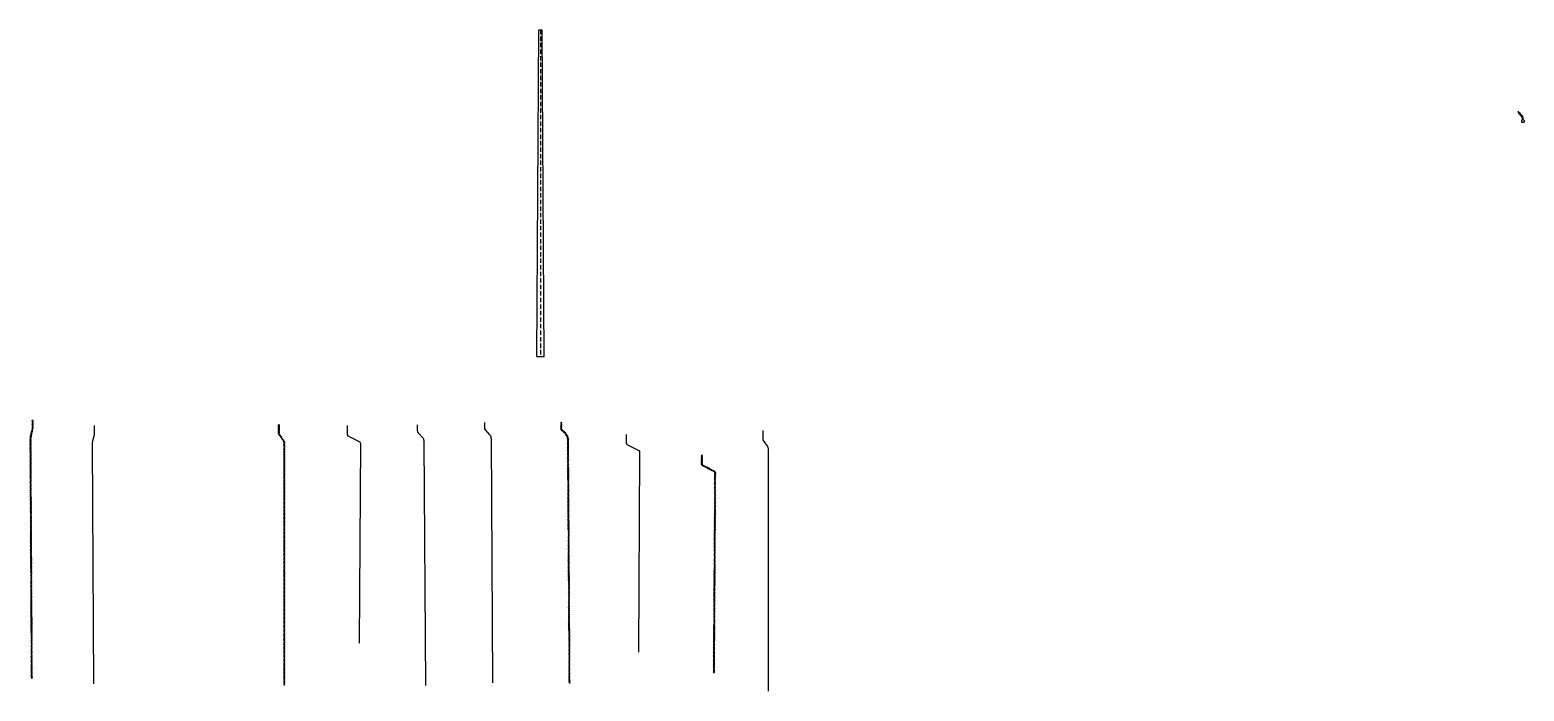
# Model space of a CAD drawing. Header units: metres. Extents: x -423681 to 482285, y -10923 to 168764.
# Drawn here: x 46924 to 129282, y -10923 to 25516 of the extents above; entities that cross this region are included whole.
import ezdxf

# ---------------------------------------------------------------- set-up
doc = ezdxf.new("R2010")
doc.units = ezdxf.units.M
doc.linetypes.add('ACAD_ISO02W100', pattern=[15, 12, -3])
doc.linetypes.add('ACAD_ISO10W100', pattern=[18, 12, -3, 0, -3])
doc.layers.add('phoi', color=7, linetype='Continuous')

# ---------------------------------------------------------------- blocks, each defined once
blk = doc.blocks.new('cot 16')
at = {"color": 3}
for p, q in [((482717, -147602), (482824, -129602)), ((482824, -129602), (483014, -129602)), ((483120, -147602), (483014, -129602)), ((482717, -147602), (483120, -147602))]:
    blk.add_line(p, q, dxfattribs=at)
at = {"color": 8, "linetype": 'ACAD_ISO10W100', "ltscale": 20}
blk.add_line((482919, -129602), (482919, -147602), dxfattribs=at)
blk = doc.blocks.new('ssaaads')
at = {"color": 30}
for p, q in [((763752, -242157), (763765, -242129)), ((763797, -242144), (763765, -242129)), ((764155, -242113), (764155, -242078)), ((764155, -242078), (764185, -242078)), ((764185, -242113), (764155, -242113)), ((764185, -242113), (764185, -242078)), ((764542, -242144), (764574, -242129)), ((764587, -242157), (764574, -242129)), ((763784, -242172), (763752, -242157)), ((763797, -242144), (763784, -242172)), ((763855, -242215), (763866, -242247)), ((763908, -242157), (763866, -242247)), ((763876, -242169), (763908, -242157)), ((763878, -242221), (763927, -242243)), ((763895, -242184), (763944, -242207)), ((763927, -242243), (763925, -242248)), ((763925, -242248), (763941, -242255)), ((763941, -242255), (763952, -242287)), ((763944, -242207), (763946, -242202)), ((763946, -242202), (763962, -242209)), ((763994, -242197), (763952, -242287)), ((763962, -242209), (763994, -242197)), ((763965, -242260), (764014, -242283)), ((763981, -242224), (764030, -242246)), ((764014, -242283), (764012, -242287)), ((764012, -242287), (764028, -242295)), ((764028, -242295), (764039, -242327)), ((764030, -242246), (764032, -242242)), ((764032, -242242), (764049, -242249)), ((764080, -242236), (764039, -242327)), ((764049, -242249), (764080, -242236)), ((764103, -242661), (764100, -242670)), ((764103, -242661), (764100, -242670)), ((764100, -242670), (764100, -242699)), ((764100, -242670), (764100, -242699)), ((764100, -242699), (764110, -242699)), ((764100, -242699), (764110, -242699)), ((764145, -242554), (764103, -242598)), ((764145, -242554), (764103, -242598)), ((764103, -242598), (764103, -242661)), ((764103, -242598), (764103, -242661)), ((764110, -242699), (764229, -242699)), ((764229, -242699), (764110, -242699)), ((764145, -242195), (764120, -242219)), ((764220, -242219), (764120, -242219)), ((764145, -242290), (764120, -242314)), ((764220, -242314), (764120, -242314)), ((764145, -242466), (764125, -242481)), ((764125, -242481), (764144, -242482)), ((764156, -242467), (764136, -242483)), ((764136, -242483), (764156, -242483)), ((764150, -242273), (764145, -242273)), ((764145, -242273), (764145, -242290)), ((764150, -242368), (764145, -242368)), ((764145, -242554), (764194, -242554)), ((764194, -242554), (764145, -242554)), ((764150, -242219), (764150, -242273)), ((764150, -242314), (764150, -242368)), ((764203, -242483), (764183, -242483)), ((764184, -242467), (764203, -242483)), ((764190, -242219), (764190, -242273)), ((764190, -242273), (764195, -242273)), ((764190, -242314), (764190, -242368)), ((764190, -242368), (764195, -242368)), ((764194, -242554), (764236, -242598)), ((764194, -242554), (764236, -242598)), ((764195, -242195), (764220, -242219)), ((764195, -242273), (764195, -242290)), ((764195, -242290), (764220, -242314)), ((764195, -242466), (764214, -242481)), ((764214, -242481), (764195, -242482)), ((764240, -242699), (764229, -242699)), ((764240, -242699), (764229, -242699)), ((764236, -242598), (764236, -242661)), ((764236, -242598), (764236, -242661)), ((764236, -242661), (764240, -242670)), ((764236, -242661), (764240, -242670)), ((764240, -242670), (764240, -242699)), ((764240, -242670), (764240, -242699)), ((764291, -242249), (764259, -242236)), ((764259, -242236), (764301, -242327)), ((764307, -242242), (764291, -242249)), ((764312, -242295), (764301, -242327)), ((764309, -242246), (764307, -242242)), ((764358, -242224), (764309, -242246)), ((764328, -242287), (764312, -242295)), ((764375, -242260), (764326, -242283)), ((764326, -242283), (764328, -242287)), ((764377, -242209), (764346, -242197)), ((764346, -242197), (764387, -242287)), ((764393, -242202), (764377, -242209)), ((764398, -242255), (764387, -242287)), ((764395, -242207), (764393, -242202)), ((764444, -242184), (764395, -242207)), ((764414, -242248), (764398, -242255)), ((764461, -242221), (764412, -242243)), ((764412, -242243), (764414, -242248)), ((764463, -242169), (764432, -242157)), ((764432, -242157), (764473, -242247)), ((764484, -242215), (764473, -242247)), ((764542, -242144), (764555, -242172)), ((764555, -242172), (764587, -242157))]:
    blk.add_line(p, q, dxfattribs=at)
for centre in [(764170, -242095), (763775, -242151), (764565, -242151)]:
    blk.add_circle(centre, 8.95, dxfattribs=at)
for points, knots in [([(764155, -242113), (764155, -242119), (764155, -242125), (764153, -242135), (764147, -242139), (764145, -242148), (764143, -242156), (764147, -242165), (764149, -242172), (764148, -242179), (764142, -242184), (764145, -242190), (764145, -242194), (764145, -242195)], [0, 0, 0, 0, 16.503905, 19.584289, 29.853915, 34.987918, 46.787508, 54.694613, 64.021993, 68.347885, 75.125882, 82.683191, 86.809498, 86.809498, 86.809498, 86.809498]), ([(764185, -242113), (764185, -242119), (764185, -242125), (764188, -242135), (764193, -242139), (764195, -242148), (764197, -242156), (764193, -242165), (764191, -242172), (764192, -242179), (764198, -242184), (764195, -242190), (764195, -242194), (764195, -242195)], [0, 0, 0, 0, 16.503905, 19.584289, 29.853915, 34.987918, 46.787508, 54.694613, 64.021993, 68.347885, 75.125882, 82.683191, 86.809498, 86.809498, 86.809498, 86.809498]), ([(763784, -242172), (763789, -242174), (763796, -242176), (763803, -242183), (763805, -242189), (763812, -242195), (763819, -242201), (763829, -242201), (763836, -242202), (763842, -242206), (763843, -242213), (763851, -242212), (763854, -242214), (763855, -242215)], [0, 0, 0, 0, 16.503905, 19.584289, 29.853915, 34.987918, 46.787508, 54.694613, 64.021993, 68.347885, 75.125882, 82.683191, 86.809498, 86.809498, 86.809498, 86.809498]), ([(763797, -242144), (763802, -242147), (763808, -242150), (763818, -242151), (763824, -242148), (763833, -242150), (763841, -242151), (763848, -242159), (763853, -242164), (763860, -242166), (763866, -242162), (763871, -242168), (763875, -242169), (763876, -242169)], [0, 0, 0, 0, 16.503905, 19.584289, 29.853915, 34.987918, 46.787508, 54.694613, 64.021993, 68.347885, 75.125882, 82.683191, 86.809498, 86.809498, 86.809498, 86.809498]), ([(764050, -242302), (764053, -242306), (764056, -242310), (764062, -242318), (764064, -242322), (764068, -242328), (764102, -242375), (764104, -242378), (764105, -242379), (764107, -242381), (764107, -242382), (764109, -242385), (764111, -242387), (764115, -242393), (764118, -242397), (764122, -242404), (764125, -242408), (764129, -242415), (764131, -242419), (764133, -242423), (764134, -242424), (764135, -242426), (764135, -242427), (764136, -242428), (764136, -242429), (764136, -242430), (764137, -242430), (764137, -242431), (764137, -242432), (764138, -242433), (764138, -242434), (764139, -242437), (764140, -242440), (764142, -242446), (764143, -242450), (764145, -242460), (764145, -242465), (764146, -242472), (764147, -242474), (764147, -242477), (764147, -242479), (764148, -242482), (764148, -242485), (764148, -242490), (764149, -242492), (764149, -242500), (764150, -242505), (764151, -242520), (764151, -242530), (764152, -242545), (764152, -242550), (764152, -242554)], [19.221874, 19.221874, 19.221874, 19.221874, 45.606508, 45.606508, 67.21882, 67.21882, 80.420944, 80.420944, 86.529015, 86.529015, 92.637087, 92.637087, 104.853231, 104.853231, 129.285519, 129.285519, 153.717806, 153.717806, 178.150094, 178.150094, 186.32468, 186.32468, 192.861047, 192.861047, 197.148528, 197.148528, 200.748647, 200.748647, 204.348767, 204.348767, 211.549006, 211.549006, 225.949485, 225.949485, 254.27256, 254.27256, 282.595634, 282.595634, 294.279768, 294.279768, 300.975445, 300.975445, 314.3668, 314.3668, 327.758154, 327.758154, 354.540864, 354.540864, 408.106282, 408.106282, 431.532673, 431.532673, 431.532673, 431.532673]), ([(764069, -242262), (764085, -242284), (764140, -242361), (764176, -242411), (764188, -242480), (764190, -242526), (764191, -242554)], [0, 0, 0, 0, 49.856645, 119.034045, 180.781689, 256.504116, 256.504116, 256.504116, 256.504116]), ([(764271, -242262), (764254, -242284), (764199, -242361), (764163, -242411), (764151, -242480), (764149, -242526), (764149, -242554)], [0, 0, 0, 0, 49.856645, 119.034045, 180.781689, 256.504116, 256.504116, 256.504116, 256.504116]), ([(764289, -242302), (764286, -242306), (764283, -242310), (764278, -242318), (764275, -242322), (764271, -242328), (764237, -242375), (764235, -242378), (764234, -242379), (764233, -242381), (764232, -242382), (764230, -242385), (764229, -242387), (764224, -242393), (764222, -242397), (764217, -242404), (764215, -242408), (764210, -242415), (764209, -242419), (764206, -242423), (764206, -242424), (764205, -242426), (764204, -242427), (764204, -242428), (764204, -242429), (764203, -242430), (764203, -242430), (764203, -242431), (764202, -242432), (764202, -242433), (764201, -242434), (764200, -242437), (764200, -242440), (764198, -242446), (764197, -242450), (764195, -242460), (764194, -242465), (764193, -242472), (764193, -242474), (764192, -242477), (764192, -242479), (764192, -242482), (764191, -242485), (764191, -242490), (764191, -242492), (764190, -242500), (764190, -242505), (764189, -242520), (764188, -242530), (764188, -242545), (764188, -242550), (764188, -242554)], [19.221874, 19.221874, 19.221874, 19.221874, 45.606508, 45.606508, 67.21882, 67.21882, 80.420944, 80.420944, 86.529015, 86.529015, 92.637087, 92.637087, 104.853231, 104.853231, 129.285519, 129.285519, 153.717806, 153.717806, 178.150094, 178.150094, 186.32468, 186.32468, 192.861047, 192.861047, 197.148528, 197.148528, 200.748647, 200.748647, 204.348767, 204.348767, 211.549006, 211.549006, 225.949485, 225.949485, 254.27256, 254.27256, 282.595634, 282.595634, 294.279768, 294.279768, 300.975445, 300.975445, 314.3668, 314.3668, 327.758154, 327.758154, 354.540864, 354.540864, 408.106282, 408.106282, 431.532673, 431.532673, 431.532673, 431.532673]), ([(764542, -242144), (764537, -242147), (764532, -242150), (764522, -242151), (764516, -242148), (764507, -242150), (764498, -242151), (764492, -242159), (764486, -242164), (764479, -242166), (764473, -242162), (764468, -242168), (764465, -242169), (764463, -242169)], [0, 0, 0, 0, 16.503905, 19.584289, 29.853915, 34.987918, 46.787508, 54.694613, 64.021993, 68.347885, 75.125882, 82.683191, 86.809498, 86.809498, 86.809498, 86.809498]), ([(764555, -242172), (764550, -242174), (764544, -242176), (764536, -242183), (764535, -242189), (764527, -242195), (764521, -242201), (764511, -242201), (764504, -242202), (764498, -242206), (764496, -242213), (764489, -242212), (764486, -242214), (764484, -242215)], [0, 0, 0, 0, 16.503905, 19.584289, 29.853915, 34.987918, 46.787508, 54.694613, 64.021993, 68.347885, 75.125882, 82.683191, 86.809498, 86.809498, 86.809498, 86.809498])]:
    blk.add_open_spline(points, degree=3, knots=knots, dxfattribs=at)
blk = doc.blocks.new('CDPT2')
at = {"color": 7}
for p, q in [((-724, 475), (-724, 445)), ((-556, 89), (-556, 119)), ((-538, 89), (-538, 119)), ((-533, 89), (-533, 119)), ((-516, 89), (-516, 119)), ((-17, 691), (19, 691))]:
    blk.add_line(p, q, dxfattribs=at)
for points in [[(-556, 119), (-516, 119), (-516, 89), (-556, 89)], [(-538, 119), (-533, 119), (-533, 89), (-538, 89)], [(-538, 104), (-533, 104), (-533, 104), (-538, 104)]]:
    blk.add_lwpolyline(points, close=True, dxfattribs=at)
at = {"layer": 'phoi', "color": 7}
for p, q in [((-824, 383), (-794, 399)), ((-824, 321), (-794, 347)), ((-824, 259), (-794, 286)), ((-824, 197), (-794, 224)), ((-790, 377), (-823, 377)), ((-790, 315), (-823, 315)), ((-790, 253), (-823, 253)), ((-790, 191), (-823, 191)), ((-803, 125), (-818, 125)), ((-818, 125), (-818, 85)), ((-818, 104), (-785, 104)), ((-818, 85), (-803, 85)), ((-790, 175), (-803, 175)), ((-803, 175), (-803, 125)), ((-803, 125), (-803, 85)), ((-803, 85), (-803, 69)), ((-803, 69), (-793, 69)), ((-795, 140), (-790, 144)), ((-795, 140), (-795, 76)), ((-795, 76), (-793, 76)), ((-794, 618), (-751, 618)), ((-794, 618), (-794, 609)), ((-794, 609), (-698, 609)), ((-793, 69), (-793, 76)), ((-793, 76), (-784, 76)), ((-790, 191), (-790, 144)), ((-790, 144), (-751, 144)), ((-790, 144), (-790, 76)), ((-789, 618), (-789, 677)), ((-789, 440), (-751, 440)), ((-784, 462), (-787, 609)), ((-784, 462), (-765, 462)), ((-784, 63), (-784, 76)), ((-784, 63), (-784, -25)), ((-784, 63), (787, 63)), ((-784, 54), (787, 54)), ((-778, 705), (-778, 686)), ((-778, 705), (-744, 705)), ((-776, 128), (-776, 129)), ((-776, 63), (-776, 80)), ((-775, 632), (-749, 632)), ((-775, 440), (-775, 450)), ((-775, 450), (-751, 450)), ((-769, 137), (-766, 137)), ((-765, 524), (-765, 587)), ((-765, 462), (-765, 450)), ((-755, 462), (-765, 462)), ((-755, 508), (-755, 462)), ((-751, 618), (-698, 618)), ((-726, 450), (-751, 450)), ((-712, 440), (-751, 440)), ((-751, 144), (-701, 144)), ((-749, 529), (-749, 679)), ((-749, 679), (-745, 679)), ((-749, 632), (-720, 632)), ((-745, 679), (-743, 740)), ((-745, 679), (-708, 680)), ((-744, 508), (-744, 463)), ((-744, 463), (-736, 462)), ((-717, 462), (-736, 462)), ((-736, 462), (-736, 450)), ((-735, 524), (-735, 585)), ((-726, 440), (-726, 450)), ((-726, 144), (-718, 135)), ((-723, 76), (-723, 63)), ((-718, 135), (-718, 127)), ((-718, 80), (-718, 63)), ((-717, 462), (-714, 609)), ((-715, 577), (-655, 577)), ((-715, 563), (-697, 563)), ((-715, 549), (-699, 549)), ((-714, 594), (-655, 594)), ((-705, 618), (-711, 741)), ((-711, 377), (-678, 377)), ((-711, 315), (-678, 315)), ((-711, 253), (-678, 253)), ((-711, 191), (-678, 191)), ((-701, 72), (-711, 72)), ((-711, 72), (-711, 63)), ((-710, 144), (-710, 80)), ((-710, 80), (-703, 80)), ((-677, 383), (-707, 399)), ((-677, 321), (-707, 347)), ((-677, 259), (-707, 286)), ((-677, 197), (-707, 224)), ((-707, 191), (-707, 144)), ((-703, 80), (-703, 126)), ((-703, 126), (-701, 126)), ((-701, 144), (-701, 126)), ((-701, 126), (-688, 126)), ((-688, 81), (-701, 81)), ((-701, 81), (-701, 72)), ((-698, 618), (-698, 609)), ((-696, 546), (-696, 472)), ((-688, 126), (-688, 81)), ((-688, 119), (-61, 119)), ((-688, 89), (-61, 89)), ((-682, 549), (-682, 475)), ((-681, 457), (-662, 457)), ((-663, 472), (-679, 472)), ((-655, 492), (-663, 492)), ((-663, 492), (-663, 472)), ((-662, 457), (-662, 442)), ((-662, 442), (-657, 440)), ((-653, 447), (-657, 440)), ((-652, 426), (-657, 440)), ((-642, 440), (-657, 440)), ((-655, 594), (-655, 601)), ((-655, 577), (-655, 492)), ((-653, 484), (-655, 492)), ((-653, 484), (-653, 447)), ((-642, 440), (-647, 426)), ((-643, 483), (-641, 490)), ((-643, 483), (-643, 444)), ((-643, 444), (-642, 440)), ((-642, 602), (-641, 596)), ((-642, 440), (-635, 442)), ((-641, 596), (-641, 490)), ((-641, 490), (-635, 490)), ((-635, 490), (-635, 442)), ((-626, 473), (-635, 473)), ((-625, 460), (-635, 460)), ((-320, 27), (-442, 27)), ((-320, 11), (-442, 11)), ((-68, 383), (-37, 399)), ((-68, 321), (-37, 347)), ((-68, 259), (-37, 286)), ((-68, 197), (-37, 224)), ((-34, 377), (-66, 377)), ((-34, 315), (-66, 315)), ((-34, 253), (-66, 253)), ((-34, 191), (-66, 191)), ((-61, 125), (-61, 85)), ((-47, 125), (-61, 125)), ((-61, 85), (-47, 85)), ((-47, 175), (-47, 125)), ((-34, 175), (-47, 175)), ((-47, 125), (-47, 85)), ((-47, 85), (-47, 69)), ((-47, 69), (-36, 69)), ((-38, 140), (-34, 144)), ((-38, 140), (-38, 76)), ((-38, 76), (-36, 76)), ((-37, 618), (6, 618)), ((-37, 618), (-37, 609)), ((-37, 609), (59, 609)), ((-36, 76), (-27, 76)), ((-36, 69), (-36, 76)), ((-34, 191), (-34, 144)), ((-34, 144), (6, 144)), ((-34, 144), (-34, 114)), ((-34, 94), (-34, 76)), ((-33, 618), (-33, 677)), ((-32, 440), (6, 440)), ((-27, 462), (-30, 609)), ((-27, 462), (-9, 462)), ((-21, 705), (-21, 686)), ((-21, 705), (13, 705)), ((-20, 63), (-20, 73)), ((-19, 450), (6, 450)), ((-19, 440), (-19, 450)), ((-18, 632), (8, 632)), ((2, 462), (-9, 462)), ((-9, 462), (-9, 450)), ((-8, 524), (-8, 587)), ((2, 508), (2, 462)), ((6, 618), (59, 618)), ((31, 450), (6, 450)), ((45, 440), (6, 440)), ((6, 144), (56, 144)), ((8, 529), (8, 679)), ((8, 679), (12, 679)), ((8, 632), (37, 632)), ((12, 679), (14, 740)), ((12, 679), (49, 680)), ((13, 508), (13, 463)), ((13, 463), (21, 462)), ((21, 462), (21, 450)), ((40, 462), (21, 462)), ((21, 137), (27, 137)), ((22, 524), (22, 585)), ((31, 440), (31, 450)), ((31, 144), (38, 135)), ((34, 129), (34, 124)), ((34, 84), (34, 63)), ((38, 135), (38, 114)), ((38, 93), (38, 63)), ((40, 462), (43, 609)), ((41, 549), (58, 549)), ((42, 594), (101, 594)), ((42, 577), (102, 577)), ((42, 563), (60, 563)), ((45, 72), (45, 63)), ((56, 72), (45, 72)), ((52, 618), (46, 741)), ((46, 377), (78, 377)), ((46, 315), (78, 315)), ((46, 253), (78, 253)), ((46, 191), (78, 191)), ((46, 144), (46, 80)), ((46, 80), (54, 80)), ((49, 191), (49, 144)), ((80, 383), (50, 399)), ((80, 321), (50, 347)), ((80, 259), (50, 286)), ((80, 197), (50, 224)), ((54, 80), (54, 126)), ((54, 126), (56, 126)), ((56, 144), (56, 126)), ((56, 126), (69, 126)), ((56, 81), (56, 72)), ((69, 81), (56, 81)), ((59, 618), (59, 609)), ((61, 546), (61, 472)), ((69, 126), (69, 81)), ((69, 119), (680, 119)), ((69, 89), (680, 89)), ((75, 549), (75, 475)), ((76, 457), (95, 457)), ((94, 472), (78, 472)), ((94, 492), (94, 472)), ((102, 492), (94, 492)), ((95, 457), (95, 442)), ((95, 442), (100, 440)), ((104, 447), (100, 440)), ((115, 440), (100, 440)), ((105, 426), (100, 440)), ((101, 594), (102, 601)), ((102, 577), (102, 492)), ((104, 484), (102, 492)), ((104, 484), (104, 447)), ((115, 440), (110, 426)), ((114, 602), (116, 596)), ((114, 483), (116, 490)), ((114, 483), (114, 444)), ((114, 444), (115, 440)), ((115, 440), (122, 442)), ((116, 596), (116, 490)), ((116, 490), (122, 490)), ((122, 490), (122, 442)), ((130, 473), (122, 473)), ((131, 460), (122, 460)), ((443, 27), (321, 27)), ((443, 11), (321, 11)), ((674, 383), (704, 399)), ((674, 321), (704, 347)), ((674, 259), (704, 286)), ((674, 197), (704, 224)), ((708, 377), (675, 377)), ((708, 315), (675, 315)), ((708, 253), (675, 253)), ((708, 191), (675, 191)), ((680, 125), (680, 85)), ((695, 125), (680, 125)), ((680, 85), (695, 85)), ((708, 175), (695, 175)), ((695, 175), (695, 125)), ((695, 125), (695, 85)), ((695, 85), (695, 69)), ((695, 69), (705, 69)), ((703, 140), (708, 144)), ((703, 140), (703, 76)), ((703, 76), (705, 76)), ((705, 618), (704, 609)), ((704, 609), (801, 609)), ((705, 618), (747, 618)), ((705, 69), (705, 76)), ((705, 76), (715, 76)), ((708, 191), (708, 144)), ((708, 175), (708, 144)), ((708, 144), (708, 76)), ((708, 144), (747, 144)), ((709, 618), (709, 677)), ((709, 440), (747, 440)), ((714, 462), (711, 609)), ((714, 462), (733, 462)), ((720, 705), (720, 686)), ((720, 705), (754, 705)), ((722, 126), (722, 129)), ((722, 63), (722, 82)), ((723, 632), (749, 632)), ((723, 440), (723, 450)), ((723, 450), (747, 450)), ((729, 137), (734, 137)), ((733, 524), (733, 587)), ((733, 462), (733, 450)), ((743, 462), (733, 462)), ((743, 508), (743, 462)), ((747, 618), (801, 618)), ((772, 450), (747, 450)), ((786, 440), (747, 440)), ((747, 144), (797, 144)), ((749, 529), (749, 679)), ((749, 679), (753, 679)), ((749, 632), (779, 632)), ((753, 679), (755, 740)), ((753, 679), (791, 680)), ((755, 508), (755, 463)), ((755, 463), (762, 462)), ((781, 462), (762, 462)), ((762, 462), (762, 450)), ((764, 524), (764, 585)), ((772, 440), (772, 450)), ((772, 144), (780, 135)), ((775, 74), (775, 63)), ((780, 135), (780, 129)), ((780, 78), (780, 63)), ((781, 462), (784, 609)), ((783, 577), (843, 577)), ((783, 563), (801, 563)), ((783, 549), (799, 549)), ((784, 594), (843, 594)), ((787, 377), (820, 377)), ((787, 315), (820, 315)), ((787, 253), (820, 253)), ((787, 191), (820, 191)), ((797, 72), (787, 72)), ((787, 72), (787, 63)), ((787, 63), (787, -25)), ((793, 618), (788, 741)), ((788, 144), (788, 80)), ((788, 80), (795, 80)), ((790, 104), (828, 104)), ((821, 383), (791, 399)), ((821, 321), (791, 347)), ((821, 259), (791, 286)), ((821, 197), (791, 224)), ((791, 191), (791, 144)), ((795, 80), (795, 126)), ((795, 126), (797, 126)), ((797, 144), (797, 126)), ((797, 126), (811, 126)), ((811, 81), (797, 81)), ((797, 81), (797, 72)), ((801, 618), (801, 609)), ((802, 546), (802, 472)), ((811, 126), (811, 81)), ((816, 549), (816, 475)), ((817, 457), (836, 457)), ((835, 472), (819, 472)), ((843, 492), (835, 492)), ((835, 492), (835, 472)), ((836, 457), (836, 442)), ((836, 442), (841, 440)), ((845, 447), (841, 440)), ((846, 426), (841, 440)), ((856, 440), (841, 440)), ((843, 594), (843, 601)), ((843, 577), (843, 492)), ((845, 484), (843, 492)), ((845, 484), (845, 447)), ((856, 440), (852, 426)), ((855, 483), (857, 490)), ((855, 483), (855, 444)), ((855, 444), (857, 440)), ((856, 602), (857, 596)), ((856, 440), (864, 442)), ((857, 596), (857, 490)), ((857, 490), (864, 490)), ((864, 490), (864, 442)), ((872, 473), (864, 473)), ((873, 460), (864, 460)), ((-784, -16), (787, -16)), ((-784, -25), (787, -25))]:
    blk.add_line(p, q, dxfattribs=at)
at = {"layer": 'phoi', "color": 7, "linetype": 'ACAD_ISO02W100', "ltscale": 2}
for p, q in [((-790, 377), (-751, 377)), ((-790, 315), (-751, 315)), ((-790, 253), (-751, 253)), ((-790, 191), (-751, 191)), ((-711, 377), (-751, 377)), ((-711, 315), (-751, 315)), ((-711, 253), (-751, 253)), ((-711, 191), (-751, 191)), ((-34, 377), (6, 377)), ((-34, 315), (6, 315)), ((-34, 253), (6, 253)), ((-34, 191), (6, 191)), ((46, 377), (6, 377)), ((46, 315), (6, 315)), ((46, 253), (6, 253)), ((46, 191), (6, 191)), ((708, 377), (747, 377)), ((708, 315), (747, 315)), ((708, 253), (747, 253)), ((708, 191), (747, 191)), ((787, 377), (747, 377)), ((787, 315), (747, 315)), ((787, 253), (747, 253)), ((787, 191), (747, 191))]:
    blk.add_line(p, q, dxfattribs=at)
at = {"layer": 'phoi', "color": 7}
for centre, radius in [((-748, 104), 37.5), ((-748, 104), 30), ((-749, 524), 5.64), ((2, 104), 37.5), ((2, 104), 30), ((8, 524), 5.64), ((752, 104), 37.5), ((752, 104), 30), ((749, 524), 5.64)]:
    blk.add_circle(centre, radius, dxfattribs=at)
for centre, radius, start, end in [((-823, 380), 2.95, 119.03231, 270), ((-823, 318), 2.95, 119.03231, 270), ((-823, 256), 2.95, 119.03231, 270), ((-823, 194), 2.95, 119.03231, 270), ((-779, 675), 10.6, 83.59098, 171.62308), ((-769, 129), 7.37, 90, 180), ((-750, 522), 15.3, 174.18182, 7.18146), ((-730, 129), 7.37, 26.6812, 90), ((-699, 546), 2.95, 0, 90), ((-697, 549), 14.7, 0, 90), ((-681, 472), 14.7, 180, 270), ((-679, 475), 2.95, 180, 270), ((-678, 380), 2.95, 270, 60.96769), ((-678, 318), 2.95, 270, 60.96769), ((-678, 256), 2.95, 270, 60.96769), ((-678, 194), 2.95, 270, 60.96769), ((-649, 599), 6.81, 23.01039, 159.85195), ((-649, 427), 2.95, 198.89729, 340.62955), ((-631, 466), 8.36, 307.8058, 59.82723), ((-441, 19), 8.32, 97.44232, 262.55768), ((-321, 19), 8.32, 277.44232, 82.55768), ((-66, 380), 2.95, 119.03231, 270), ((-66, 318), 2.95, 119.03231, 270), ((-66, 256), 2.95, 119.03231, 270), ((-66, 194), 2.95, 119.03231, 270), ((-22, 675), 10.6, 83.59098, 171.62308), ((7, 522), 15.3, 174.18182, 7.18146), ((27, 129), 7.37, 0, 90), ((58, 546), 2.95, 0, 90), ((60, 549), 14.7, 0, 90), ((76, 472), 14.7, 180, 270), ((78, 475), 2.95, 180, 270), ((78, 380), 2.95, 270, 60.96769), ((78, 318), 2.95, 270, 60.96769), ((78, 256), 2.95, 270, 60.96769), ((78, 194), 2.95, 270, 60.96769), ((108, 599), 6.81, 23.01039, 159.85195), ((107, 427), 2.95, 198.89729, 340.62955), ((126, 466), 8.36, 307.8058, 59.82723), ((322, 19), 8.32, 97.44232, 262.55768), ((442, 19), 8.32, 277.44232, 82.55768), ((675, 380), 2.95, 119.03231, 270), ((675, 318), 2.95, 119.03231, 270), ((675, 256), 2.95, 119.03231, 270), ((675, 194), 2.95, 119.03231, 270), ((719, 675), 10.6, 83.59098, 171.62308), ((729, 129), 7.37, 90, 180), ((748, 522), 15.3, 174.18182, 7.18146), ((799, 546), 2.95, 0, 90), ((801, 549), 14.7, 0, 90), ((817, 472), 14.7, 180, 270), ((819, 475), 2.95, 180, 270), ((820, 380), 2.95, 270, 60.96769), ((820, 318), 2.95, 270, 60.96769), ((820, 256), 2.95, 270, 60.96769), ((820, 194), 2.95, 270, 60.96769), ((850, 599), 6.81, 23.01039, 159.85195), ((849, 427), 2.95, 198.89729, 340.62955), ((868, 466), 8.36, 307.8058, 59.82723)]:
    blk.add_arc(centre, radius, start, end, dxfattribs=at)
for points, knots in [([(-794, 347), (-793, 349), (-789, 357), (-788, 372), (-796, 376), (-798, 377)], [0, 0, 0, 0, 6.434022, 26.401973, 33.141202, 33.141202, 33.141202, 33.141202]), ([(-794, 286), (-793, 287), (-789, 295), (-788, 310), (-796, 314), (-798, 315)], [0, 0, 0, 0, 6.434022, 26.401973, 33.141202, 33.141202, 33.141202, 33.141202]), ([(-794, 224), (-793, 226), (-789, 233), (-788, 248), (-796, 252), (-798, 253)], [0, 0, 0, 0, 6.434022, 26.401973, 33.141202, 33.141202, 33.141202, 33.141202]), ([(-794, 399), (-793, 401), (-789, 405), (-791, 420), (-790, 432), (-789, 440)], [0, 0, 0, 0, 6.46159, 15.909731, 42.128484, 42.128484, 42.128484, 42.128484]), ([(-743, 740), (-737, 742), (-727, 747), (-716, 743), (-711, 741)], [0, 0, 0, 0, 16.730961, 33.141677, 33.141677, 33.141677, 33.141677]), ([(-707, 347), (-708, 349), (-712, 357), (-714, 372), (-705, 376), (-703, 377)], [0, 0, 0, 0, 6.434022, 26.401973, 33.141202, 33.141202, 33.141202, 33.141202]), ([(-707, 286), (-708, 287), (-712, 295), (-714, 310), (-705, 314), (-703, 315)], [0, 0, 0, 0, 6.434022, 26.401973, 33.141202, 33.141202, 33.141202, 33.141202]), ([(-707, 224), (-708, 226), (-712, 233), (-714, 248), (-705, 252), (-703, 253)], [0, 0, 0, 0, 6.434022, 26.401973, 33.141202, 33.141202, 33.141202, 33.141202]), ([(-707, 399), (-709, 401), (-713, 405), (-710, 420), (-711, 432), (-712, 440)], [0, 0, 0, 0, 6.46159, 15.909731, 42.128484, 42.128484, 42.128484, 42.128484]), ([(-37, 347), (-36, 349), (-33, 357), (-31, 372), (-39, 376), (-41, 377)], [0, 0, 0, 0, 6.434022, 26.401973, 33.141202, 33.141202, 33.141202, 33.141202]), ([(-37, 286), (-36, 287), (-33, 295), (-31, 310), (-39, 314), (-41, 315)], [0, 0, 0, 0, 6.434022, 26.401973, 33.141202, 33.141202, 33.141202, 33.141202]), ([(-37, 224), (-36, 226), (-33, 233), (-31, 248), (-39, 252), (-41, 253)], [0, 0, 0, 0, 6.434022, 26.401973, 33.141202, 33.141202, 33.141202, 33.141202]), ([(-37, 399), (-36, 401), (-32, 405), (-34, 420), (-33, 432), (-32, 440)], [0, 0, 0, 0, 6.46159, 15.909731, 42.128484, 42.128484, 42.128484, 42.128484]), ([(14, 740), (19, 742), (30, 747), (41, 743), (46, 741)], [0, 0, 0, 0, 16.730961, 33.141677, 33.141677, 33.141677, 33.141677]), ([(50, 347), (49, 349), (45, 357), (43, 372), (51, 376), (53, 377)], [0, 0, 0, 0, 6.434022, 26.401973, 33.141202, 33.141202, 33.141202, 33.141202]), ([(50, 286), (49, 287), (45, 295), (43, 310), (51, 314), (53, 315)], [0, 0, 0, 0, 6.434022, 26.401973, 33.141202, 33.141202, 33.141202, 33.141202]), ([(50, 224), (49, 226), (45, 233), (43, 248), (51, 252), (53, 253)], [0, 0, 0, 0, 6.434022, 26.401973, 33.141202, 33.141202, 33.141202, 33.141202]), ([(50, 399), (48, 401), (44, 405), (47, 420), (45, 432), (45, 440)], [0, 0, 0, 0, 6.46159, 15.909731, 42.128484, 42.128484, 42.128484, 42.128484]), ([(704, 347), (705, 349), (709, 357), (710, 372), (702, 376), (700, 377)], [0, 0, 0, 0, 6.434022, 26.401973, 33.141202, 33.141202, 33.141202, 33.141202]), ([(704, 286), (705, 287), (709, 295), (710, 310), (702, 314), (700, 315)], [0, 0, 0, 0, 6.434022, 26.401973, 33.141202, 33.141202, 33.141202, 33.141202]), ([(704, 224), (705, 226), (709, 233), (710, 248), (702, 252), (700, 253)], [0, 0, 0, 0, 6.434022, 26.401973, 33.141202, 33.141202, 33.141202, 33.141202]), ([(704, 399), (706, 401), (709, 405), (707, 420), (708, 432), (709, 440)], [0, 0, 0, 0, 6.46159, 15.909731, 42.128484, 42.128484, 42.128484, 42.128484]), ([(755, 740), (761, 742), (771, 747), (782, 743), (788, 741)], [0, 0, 0, 0, 16.730961, 33.141677, 33.141677, 33.141677, 33.141677]), ([(791, 347), (790, 349), (786, 357), (785, 372), (793, 376), (795, 377)], [0, 0, 0, 0, 6.434022, 26.401973, 33.141202, 33.141202, 33.141202, 33.141202]), ([(791, 286), (790, 287), (786, 295), (785, 310), (793, 314), (795, 315)], [0, 0, 0, 0, 6.434022, 26.401973, 33.141202, 33.141202, 33.141202, 33.141202]), ([(791, 224), (790, 226), (786, 233), (785, 248), (793, 252), (795, 253)], [0, 0, 0, 0, 6.434022, 26.401973, 33.141202, 33.141202, 33.141202, 33.141202]), ([(791, 399), (789, 401), (786, 405), (788, 420), (787, 432), (786, 440)], [0, 0, 0, 0, 6.46159, 15.909731, 42.128484, 42.128484, 42.128484, 42.128484])]:
    blk.add_open_spline(points, degree=3, knots=knots, dxfattribs=at)
blk = doc.blocks.new('crossarm_polymer_2ph')
at = {"color": 8}
for p, q in [((-11793, 9086), (-11793, 9043)), ((-11433, 9086), (-11433, 9043)), ((-11813, 9054), (-11813, 8461)), ((-11412, 9054), (-11412, 8461))]:
    blk.add_line(p, q, dxfattribs=at)
at = {"color": 8, "ltscale": 250}
blk.add_line((-11733, 9061), (-11492, 9061), dxfattribs=at)
at = {"color": 8, "linetype": 'Continuous'}
blk.add_line((-11613, 9172), (-11613, 9047), dxfattribs=at)
blk.add_line((-11613, 9172), (-11613, 9047), dxfattribs=at)
at = {"color": 2}
for points in [[(-11813, 9061), (-11733, 9061), (-11733, 8981), (-11740, 8981), (-11740, 9054), (-11813, 9054), (-11813, 9061)], [(-11412, 9061), (-11492, 9061), (-11492, 8981), (-11485, 8981), (-11485, 9054), (-11412, 9054), (-11412, 9061)], [(-11813, 8461), (-11733, 8461), (-11733, 8381), (-11740, 8381), (-11740, 8454), (-11813, 8454), (-11813, 8461)], [(-11412, 8461), (-11492, 8461), (-11492, 8381), (-11485, 8381), (-11485, 8454), (-11412, 8454), (-11412, 8461)]]:
    blk.add_lwpolyline(points, dxfattribs=at)
at = {"color": 8, "const_width": 30}
for points in [[(-11793, 9061), (-11793, 9067)], [(-11433, 9061), (-11433, 9067)]]:
    blk.add_lwpolyline(points, dxfattribs=at)
at = {"color": 1, "ltscale": 250}
blk.add_open_spline([(-11613, 9429), (-11592, 9473), (-11561, 9539), (-11604, 9592), (-11619, 9610)], degree=3, knots=[0, 0, 0, 0, 128.522355, 194.107507, 194.107507, 194.107507, 194.107507], dxfattribs=at)
at = {"xscale": -1}
for name, p in [('ssaaads', (752557, 251525)), ('CDPT2', (476159, 7521))]:
    blk.add_blockref(name, p, dxfattribs=at)
blk = doc.blocks.new('CSV_SUKP35_T2')
blk.add_blockref('crossarm_polymer_2ph', (-4415, -419))

msp = doc.modelspace()

# ---------------------------------------------------------------- hatches: boundary and pattern name
at = {"ltscale": 250}
h = msp.add_hatch(dxfattribs=at)
h.set_pattern_fill('ANSI37', color=8, scale=250, style=0)
h.set_pattern_definition([(45, (-398534.15, 98057.035), (-22.097087, 22.097087), []), (135, (-398534.15, 98057.035), (-22.097087, -22.097087), [])])
edge = h.paths.add_edge_path()
edge.add_line((46999, -10215), (47059, -10215))
edge.add_line((47059, -10215), (46986, 2936))
edge.add_arc((29647, 4884), 17448, 353.59124, 354.17457)
edge.add_line((47005, 3113), (47076, 3404))
edge.add_arc((55588, 2008), 8626, 169.66927, 170.6856, ccw=False)
edge.add_line((47102, 3555), (47102, 4012))
edge.add_line((47102, 4012), (47042, 4012))
edge.add_line((47042, 4012), (47042, 3565))
edge.add_arc((46107, 3661), 940, 344.51958, 354.11622, ccw=False)
edge.add_line((47013, 3411), (46951, 3161))
edge.add_arc((54226, 2114), 7351, 171.80777, 173.30045)
edge.add_line((46926, 2971), (46999, -10215))
h = msp.add_hatch(dxfattribs=at)
h.set_pattern_fill('ANSI37', color=8, scale=250, style=0)
h.set_pattern_definition([(45, (-382360.698, 97810.71), (-22.097087, 22.097087), []), (135, (-382360.698, 97810.71), (-22.097087, -22.097087), [])])
edge = h.paths.add_edge_path()
edge.add_line((60972, -10594), (60912, -10594))
edge.add_line((60912, -10594), (60916, 2764))
edge.add_arc((60777, 2764), 138, 0, 38.73318)
edge.add_line((60885, 2850), (60657, 3186))
edge.add_arc((60812, 3310), 198, 180.3772, 218.73135, ccw=False)
edge.add_line((60613, 3309), (60613, 3766))
edge.add_line((60613, 3766), (60673, 3766))
edge.add_line((60673, 3766), (60673, 3319))
edge.add_arc((60819, 3312), 147, 177.28717, 217.70299)
edge.add_line((60704, 3222), (60942, 2874))
edge.add_arc((60777, 2764), 198, 3.91295, 33.78526, ccw=False)
edge.add_line((60975, 2777), (60972, -10594))
h = msp.add_hatch(dxfattribs=at)
h.set_pattern_fill('ANSI37', color=8, scale=250, style=0)
h.set_pattern_definition([(135, (521815.334, 98115.52), (22.097087, 22.097087), []), (45, (521815.334, 98115.52), (22.097087, -22.097087), [])])
edge = h.paths.add_edge_path()
edge.add_line((76694, -10470), (76639, -10470))
edge.add_line((76639, -10470), (76550, 2979))
edge.add_arc((76012, 2918), 542, 6.47589, 25.98848)
edge.add_line((76499, 3155), (76227, 3445))
edge.add_arc((76350, 3565), 172, 174.33641, 224.18966, ccw=False)
edge.add_line((76180, 3582), (76180, 3891))
edge.add_line((76180, 3891), (76240, 3891))
edge.add_line((76240, 3891), (76240, 3584))
edge.add_arc((76358, 3572), 120, 174.13086, 232.05486)
edge.add_line((76285, 3478), (76546, 3193))
edge.add_arc((76052, 2927), 561, 5.30525, 28.27585, ccw=False)
edge.add_line((76610, 2979), (76694, -10470))
h = msp.add_hatch(dxfattribs=at)
h.set_pattern_fill('ANSI37', color=8, scale=250, style=0)
h.set_pattern_definition([(45, (-356603.104, 96123.612), (-22.097087, 22.097087), []), (135, (-356603.104, 96123.612), (-22.097087, -22.097087), [])])
edge = h.paths.add_edge_path()
edge.add_line((84656, -9920), (84596, -9920))
edge.add_line((84596, -9920), (84663, 1075))
edge.add_arc((84525, 1076), 138, 359.47728, 398.72936)
edge.add_line((84633, 1163), (83972, 1499))
edge.add_arc((84127, 1623), 198, 180.3772, 218.73135, ccw=False)
edge.add_line((83928, 1622), (83928, 2079))
edge.add_line((83928, 2079), (83988, 2079))
edge.add_line((83988, 2079), (83988, 1632))
edge.add_arc((84135, 1625), 147, 177.28717, 217.70299)
edge.add_line((84019, 1535), (84680, 1200))
edge.add_arc((84525, 1076), 198, 0.07914, 38.73318, ccw=False)
edge.add_line((84723, 1076), (84656, -9920))

# ---------------------------------------------------------------- linework, layer by layer
at = {"color": 30}
for p, q in [((128941, 20991), (128964, 21011)), ((128964, 20964), (128941, 20991)), ((128987, 20984), (128964, 21011)), ((128987, 20984), (128964, 20964)), ((129082, 20926), (129006, 20861)), ((129009, 20895), (129006, 20861)), ((129028, 20880), (129063, 20839)), ((129048, 20928), (129082, 20926)), ((129059, 20906), (129094, 20865)), ((129063, 20839), (129059, 20836)), ((129059, 20836), (129071, 20823)), ((129143, 20853), (129067, 20789)), ((129071, 20823), (129067, 20789)), ((129090, 20808), (129125, 20767)), ((129094, 20865), (129098, 20869)), ((129098, 20869), (129109, 20855)), ((129109, 20855), (129143, 20853)), ((129120, 20834), (129155, 20793)), ((129125, 20767), (129121, 20764)), ((129121, 20764), (129132, 20750)), ((129205, 20781), (129129, 20716)), ((129132, 20750), (129129, 20716)), ((129155, 20793), (129159, 20796)), ((129159, 20796), (129171, 20783)), ((129171, 20783), (129205, 20781)), ((129191, 20654), (129174, 20638)), ((129174, 20638), (129192, 20639)), ((129231, 20657), (129251, 20642)), ((129251, 20642), (129232, 20641)), ((129145, 20463), (129142, 20454)), ((129142, 20454), (129142, 20425)), ((129142, 20425), (129152, 20425)), ((129187, 20570), (129145, 20526)), ((129145, 20526), (129145, 20463)), ((129152, 20425), (129271, 20425)), ((129187, 20570), (129236, 20570)), ((129236, 20570), (129278, 20526)), ((129282, 20425), (129271, 20425)), ((129278, 20526), (129278, 20463)), ((129278, 20463), (129282, 20454)), ((129282, 20454), (129282, 20425))]:
    msp.add_line(p, q, dxfattribs=at)
at = {"color": 7, "ltscale": 250}
for points in [[(50468, 3708), (50468, 3252, -0.029673), (50422, 3042), (50422, 3042, 0.040501), (50352, 2667), (50426, -10519)], [(64403, 3722), (64403, 3267, 0.170633), (64447, 3143), (65108, 2806, -0.170633), (65139, 2720), (65072, -8277)], [(68275, 3751), (68275, 3442, 0.221023), (68322, 3306), (68594, 3016, -0.085346), (68646, 2839), (68734, -10609)], [(71974, 3887), (71974, 3581, 0.258264), (72020, 3475), (72280, 3190, -0.100565), (72345, 2976), (72428, -10473)], [(87314, 3436), (87314, 2981, 0.170633), (87344, 2894), (87573, 2558, -0.170633), (87616, 2434), (87613, -10923)], [(79792, 3215), (79792, 2759, 0.170633), (79822, 2672), (80483, 2336, -0.170633), (80527, 2212), (80460, -8785)]]:
    msp.add_lwpolyline(points, format="xyb", dxfattribs=at)
at = {"color": 30}
msp.add_circle((128964, 20988), 8.95, dxfattribs=at)
for points, knots in [([(128964, 20964), (128967, 20960), (128972, 20956), (128976, 20946), (128975, 20940), (128979, 20932), (128983, 20923), (128992, 20919), (128998, 20916), (129002, 20910), (129000, 20902), (129007, 20900), (129009, 20896), (129009, 20895)], [0, 0, 0, 0, 16.503905, 19.584289, 29.853915, 34.987918, 46.787508, 54.694613, 64.021993, 68.347885, 75.125882, 82.683191, 86.809498, 86.809498, 86.809498, 86.809498]), ([(128987, 20984), (128990, 20980), (128994, 20974), (129003, 20969), (129009, 20969), (129017, 20964), (129024, 20959), (129027, 20949), (129030, 20943), (129035, 20938), (129042, 20939), (129044, 20931), (129047, 20929), (129048, 20928)], [0, 0, 0, 0, 16.503905, 19.584289, 29.853915, 34.987918, 46.787508, 54.694613, 64.021993, 68.347885, 75.125882, 82.683191, 86.809498, 86.809498, 86.809498, 86.809498]), ([(129191, 20570), (129192, 20580), (129192, 20588), (129193, 20603), (129193, 20610), (129193, 20624), (129193, 20631), (129192, 20642), (129192, 20646), (129191, 20652), (129191, 20654), (129190, 20661), (129189, 20665), (129186, 20677), (129184, 20684), (129179, 20698), (129176, 20705), (129172, 20713), (129171, 20715), (129167, 20720), (129165, 20724), (129162, 20727), (129162, 20728), (129161, 20728), (129161, 20729), (129160, 20730), (129159, 20730), (129157, 20733), (129156, 20735), (129154, 20737), (129154, 20737), (129154, 20737)], [0, 0, 0, 0, 23.286433, 23.286433, 46.572867, 46.572867, 69.8593, 69.8593, 84.226568, 84.226568, 92.349578, 92.349578, 108.595598, 108.595598, 136.031132, 136.031132, 163.466665, 163.466665, 171.778488, 171.778488, 188.402133, 188.402133, 190.26282, 190.26282, 192.123507, 192.123507, 195.844882, 195.844882, 203.287631, 203.287631, 203.838354, 203.838354, 203.838354, 203.838354]), ([(129231, 20570), (129233, 20601), (129237, 20664), (129211, 20732), (129187, 20760), (129184, 20763)], [0, 0, 0, 0, 92.344764, 190.029783, 203.838354, 203.838354, 203.838354, 203.838354])]:
    msp.add_open_spline(points, degree=3, knots=knots, dxfattribs=at)

# ---------------------------------------------------------------- block references
at = {"color": 1, "ltscale": 250}
msp.add_blockref('cot 16', (-407857, 155117), dxfattribs=at)
msp.add_blockref('CSV_SUKP35_T2', (9715, -210))

doc.saveas('drawing.dxf')
